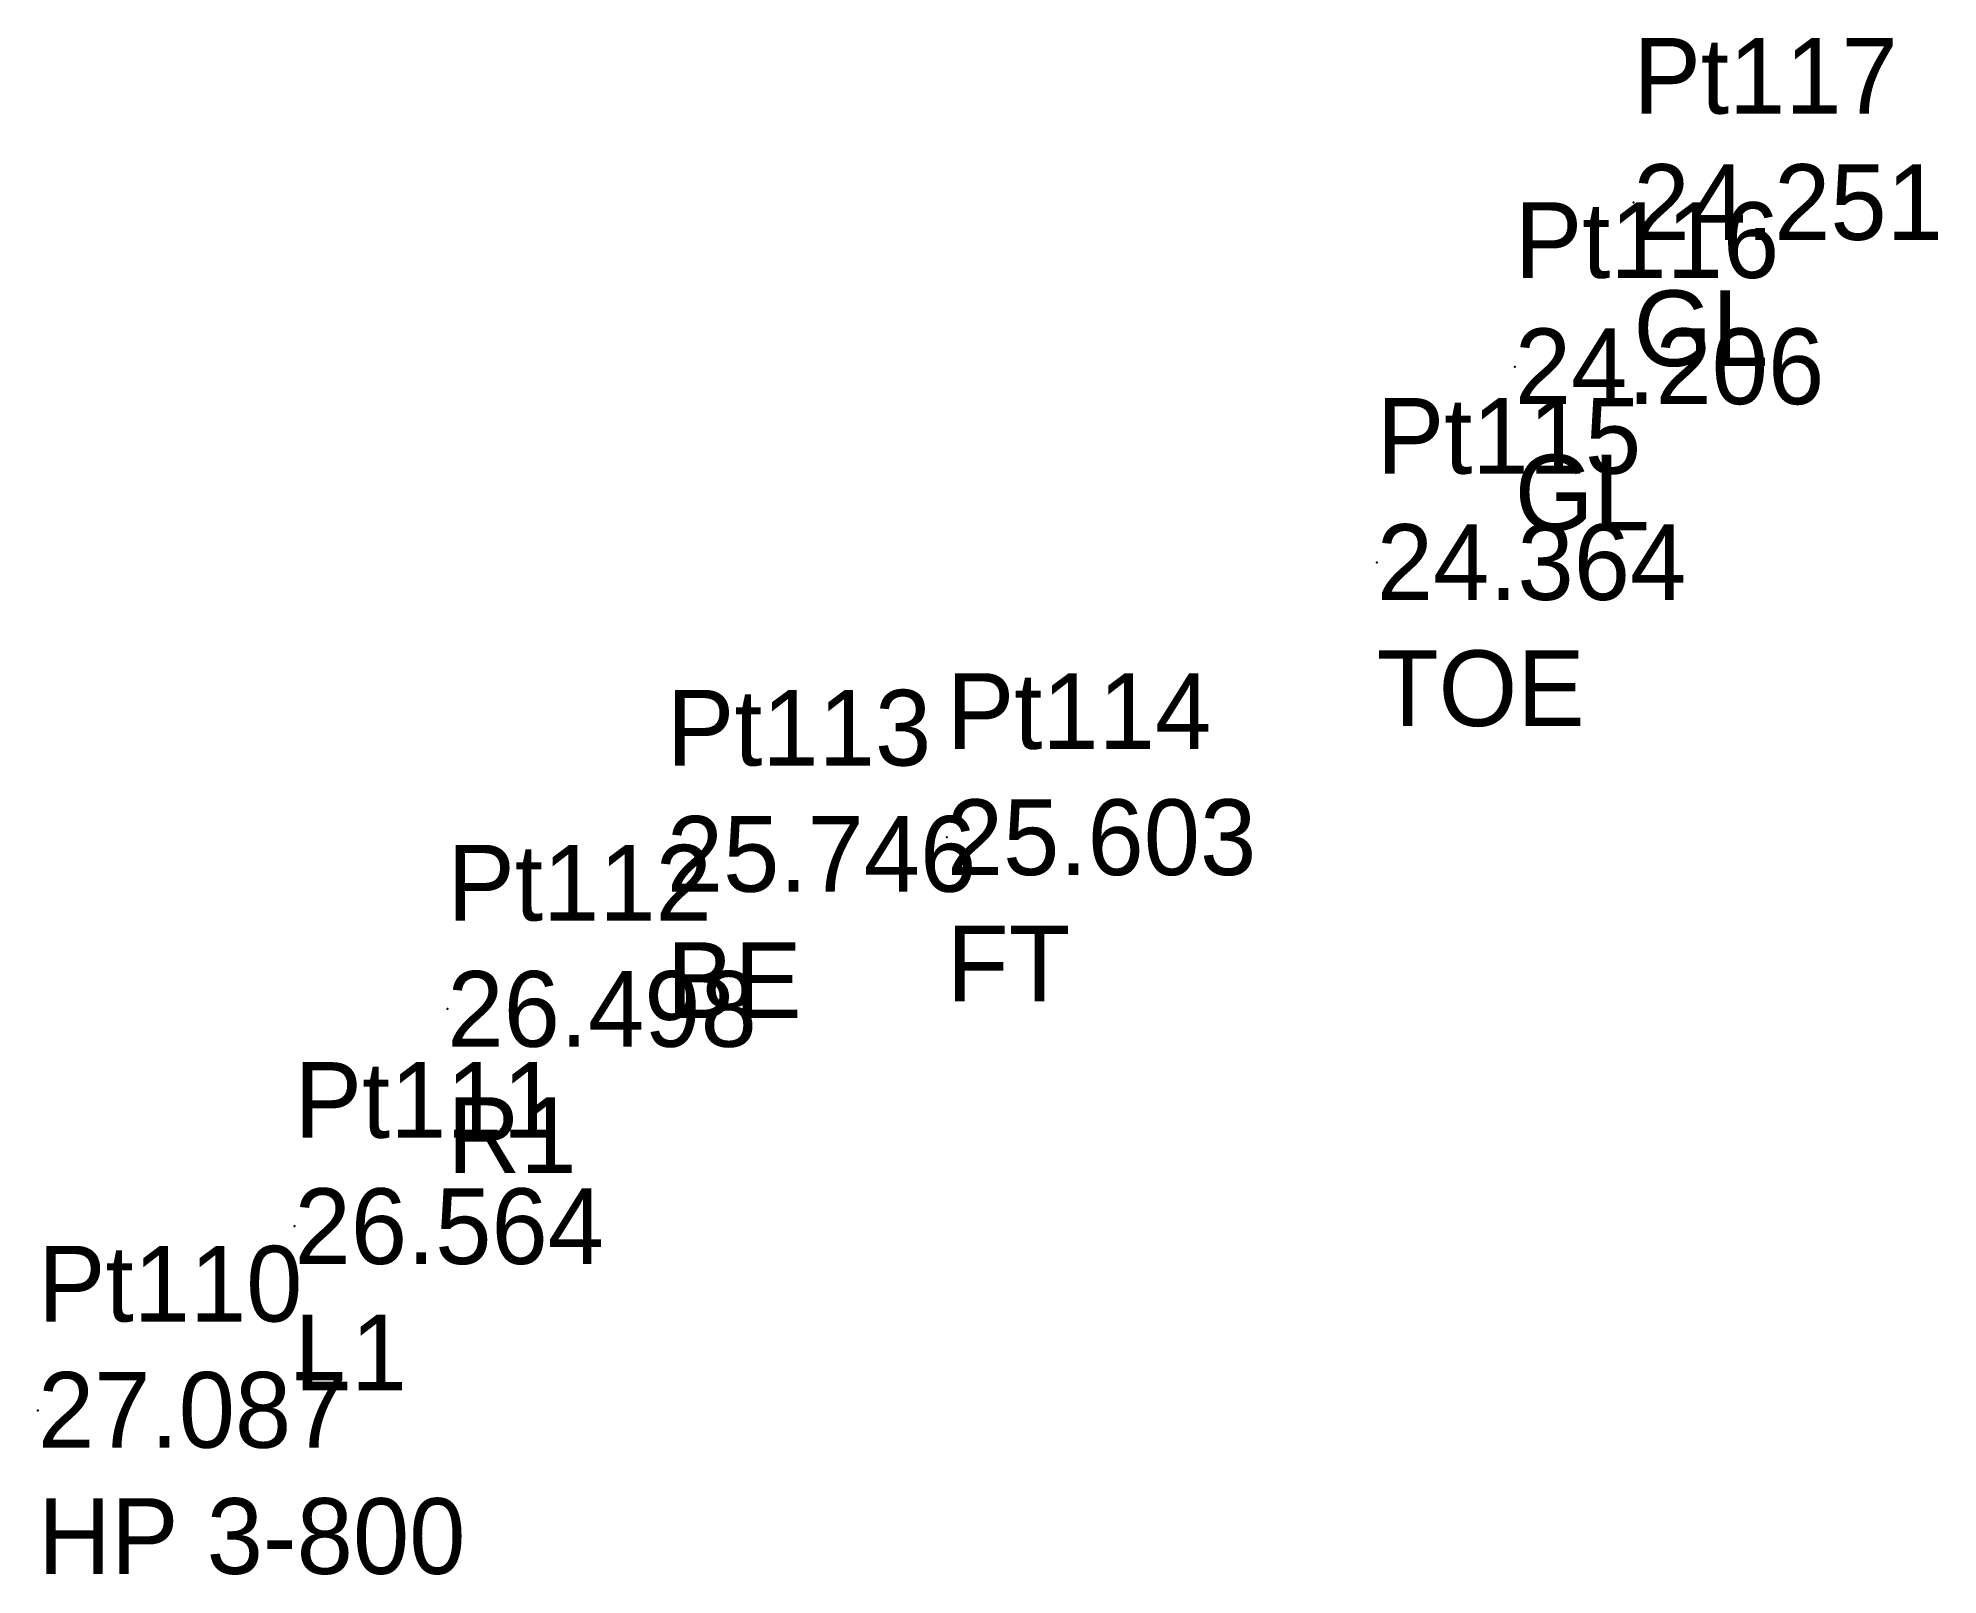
# Model space of a CAD drawing. Header units: metres. Extents: x 169978 to 830021, y 964681 to 1014880.
# Drawn here: x 175964.46 to 175977.01, y 976124.72 to 976134.87 of the extents above; entities that cross this region are included whole.
import ezdxf

# ---------------------------------------------------------------- set-up
doc = ezdxf.new("R2010")
doc.units = ezdxf.units.M

msp = doc.modelspace()

# ---------------------------------------------------------------- texts
at = {"layer": 'MDU TO TN 3MVN TOMLMR  CH 0-400 TO 5-800_SurveyPoint', "color": 7, "char_height": 0.5, "attachment_point": 4}
for s, insert, width in [('Pt117\\P24.251\\PGL', (175975.002, 976133.785, 24.251), 3), ('Pt116\\P24.206\\PGL', (175974.218, 976132.7, 24.206), 3), ('Pt115\\P24.364\\PTOE', (175973.306, 976131.407, 24.364), 3), ('Pt114\\P25.603\\PFT', (175970.465, 976129.593, 25.603), 3), ('Pt113\\P25.746\\PBE', (175968.615, 976129.483, 25.746), 3), ('Pt112\\P26.498\\PR1', (175967.165, 976128.459, 26.498), 3), ('Pt111\\P26.564\\PL1', (175966.155, 976127.024, 26.564), 3), ('Pt110\\P27.087\\PHP 3-800', (175964.46, 976125.807, 27.087), 4.5)]:
    msp.add_mtext(s, dxfattribs=dict(at, insert=insert, width=width))

# ---------------------------------------------------------------- linework, layer by layer
at = {"layer": 'MDU TO TN 3MVN TOMLMR  CH 0-400 TO 5-800_SurveyPoint'}
for p in [(175975.002, 976133.785, 24.251), (175974.218, 976132.7, 24.206), (175973.306, 976131.407, 24.364), (175968.615, 976129.483, 25.746), (175970.465, 976129.593, 25.603), (175967.165, 976128.459, 26.498), (175966.155, 976127.024, 26.564), (175964.46, 976125.807, 27.087)]:
    msp.add_point(p, dxfattribs=at)

msp.set_redraw_order([(e.dxf.handle, doc.entitydb.next_handle()) for e in msp.query("TEXT MTEXT ATTDEF DIMENSION ARC_DIMENSION")])  # texts and dimensions are drawn at this point

doc.saveas('drawing.dxf')
